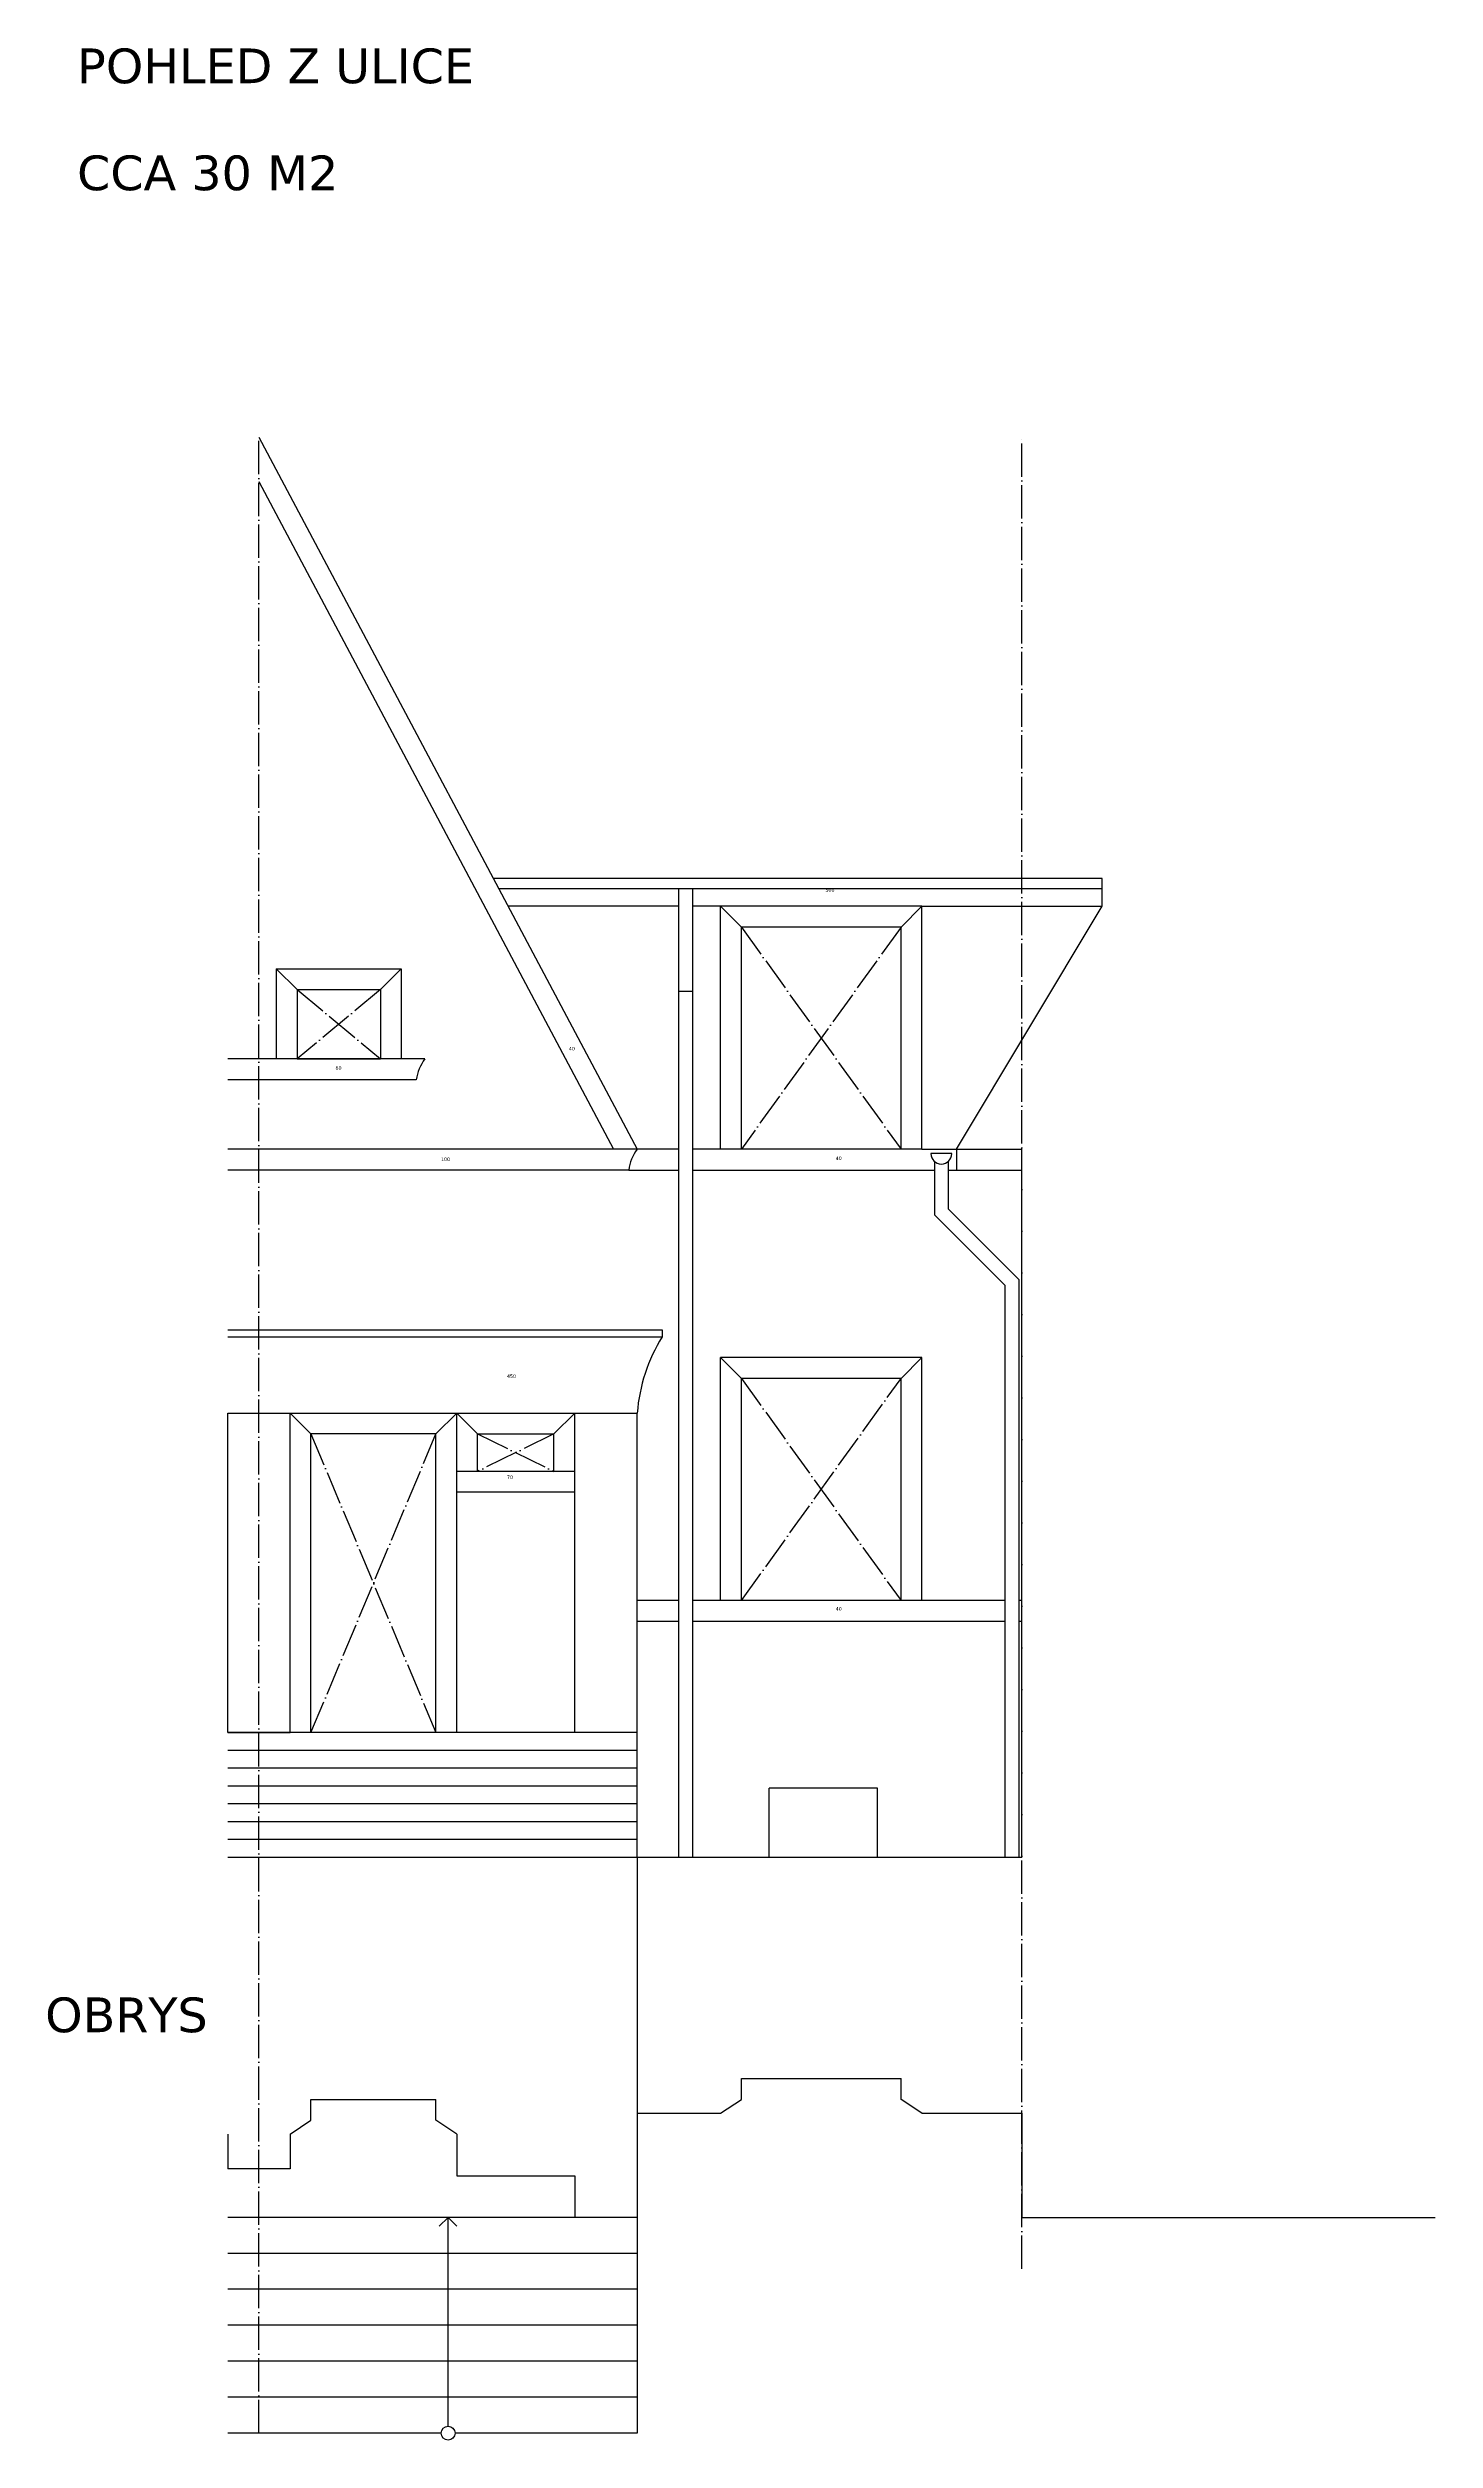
# Model space of a CAD drawing. Header units: millimetres. Extents: x 7063 to 30624, y -3938 to 13287.
# Drawn here: x 7063 to 17056, y -3938 to 13287 of the extents above; entities that cross this region are included whole.
import ezdxf

# ---------------------------------------------------------------- set-up
doc = ezdxf.new("R2010")
doc.units = ezdxf.units.MM
doc.header["$LTSCALE"] = 10
doc.linetypes.add('ACAD_ISO04W100', pattern=[30, 24, -3, 0, -3])
doc.styles.get("Standard").update_dxf_attribs({"font": 'verdana.TTF'})

msp = doc.modelspace()

# ---------------------------------------------------------------- linework, layer by layer
at = {"linetype": 'ACAD_ISO04W100'}
for p, q in [((8583.297, -3888.32), (8583.297, 10484.553)), ((14078.297, -2704.836), (14078.297, 10484.553)), ((12058.297, 6956.865), (13208.297, 5356.865)), ((13208.297, 6956.865), (12058.297, 5356.865)), ((9458.297, 6506.865), (8858.297, 6006.865)), ((8858.297, 6506.865), (9458.297, 6006.865)), ((12058.297, 3706.865), (13208.297, 2106.865)), ((12058.297, 2106.865), (13208.297, 3706.865)), ((8958.297, 3306.865), (9858.297, 1156.865)), ((8958.297, 1156.865), (9858.297, 3306.865)), ((10158.297, 3306.865), (10708.297, 3036.865)), ((10708.297, 3306.865), (10158.297, 3036.865))]:
    msp.add_line(p, q, dxfattribs=at)
for p, q in [((8583.297, 10484.553), (11308.297, 5356.865)), ((8583.297, 10164.913), (11138.431, 5356.865)), ((14658.297, 7306.865), (10272.011, 7306.865)), ((14658.297, 7106.865), (14658.297, 7306.865)), ((14658.297, 7231.865), (10311.868, 7231.865)), ((11608.297, 7106.865), (10378.297, 7106.865)), ((11608.297, 256.865), (11608.297, 7231.865)), ((11708.297, 256.865), (11708.297, 7231.865)), ((11908.297, 7106.865), (11708.297, 7106.865)), ((13358.297, 7106.865), (11908.297, 7106.865)), ((11908.297, 5356.865), (11908.297, 7106.865)), ((12058.297, 6956.865), (11908.297, 7106.865)), ((13208.297, 6956.865), (13358.297, 7106.865)), ((13358.297, 5356.865), (13358.297, 7106.865)), ((13358.297, 7106.865), (14658.297, 7106.865)), ((13608.297, 5356.865), (14658.297, 7106.865)), ((13208.297, 6956.865), (12058.297, 6956.865)), ((12058.297, 5356.865), (12058.297, 6956.865)), ((13208.297, 5356.865), (13208.297, 6956.865)), ((8708.297, 6656.865), (9608.297, 6656.865)), ((8708.297, 6656.865), (8708.297, 6006.865)), ((8708.297, 6656.865), (8858.297, 6506.865)), ((9458.297, 6506.865), (9608.297, 6656.865)), ((9608.297, 6656.865), (9608.297, 6006.865)), ((8858.297, 6506.865), (8858.297, 6006.865)), ((8858.297, 6506.865), (9458.297, 6506.865)), ((9458.297, 6506.865), (9458.297, 6006.865)), ((11608.297, 6494.109), (11708.297, 6494.109)), ((9778.163, 6006.865), (8358.297, 6006.865)), ((9717.115, 5856.865), (8358.297, 5856.865)), ((8858.297, 6006.865), (9458.297, 6006.865)), ((11308.297, 5356.865), (8358.297, 5356.865)), ((11608.297, 5356.865), (11308.297, 5356.865)), ((11908.297, 5356.865), (11708.297, 5356.865)), ((13358.297, 5356.865), (11908.297, 5356.865)), ((13358.297, 5356.865), (14078.297, 5356.865)), ((13608.297, 5356.865), (13608.297, 5206.865)), ((14078.297, 256.865), (14078.297, 5356.865)), ((11247.249, 5206.865), (8358.297, 5206.865)), ((11247.249, 5206.865), (11608.297, 5206.865)), ((11708.297, 5206.865), (13448.781, 5206.865)), ((13573.781, 5325.216), (13423.781, 5325.216)), ((13448.781, 5269.314), (13448.781, 4885.063)), ((13548.781, 5269.314), (13548.781, 4926.485)), ((13548.781, 5206.865), (13608.297, 5206.865)), ((13608.297, 5206.865), (14078.297, 5206.865)), ((13958.297, 4375.548), (13448.781, 4885.063)), ((14058.297, 4416.969), (13548.781, 4926.485)), ((13958.297, 256.865), (13958.297, 4375.548)), ((14058.297, 256.865), (14058.297, 4416.969)), ((8358.297, 4056.865), (11487.704, 4056.865)), ((8358.297, 4006.865), (11487.704, 4006.865)), ((11487.704, 4056.865), (11487.704, 4006.865)), ((11908.297, 2106.865), (11908.297, 3856.865)), ((13358.297, 3856.865), (11908.297, 3856.865)), ((12058.297, 3706.865), (11908.297, 3856.865)), ((13208.297, 3706.865), (13358.297, 3856.865)), ((13358.297, 2106.865), (13358.297, 3856.865)), ((13208.297, 3706.865), (12058.297, 3706.865)), ((12058.297, 2106.865), (12058.297, 3706.865)), ((13208.297, 2106.865), (13208.297, 3706.865)), ((8358.297, 1156.865), (8358.297, 3456.865)), ((8358.297, 3456.865), (11308.297, 3456.865)), ((8808.297, 1156.865), (8808.297, 3456.865)), ((8808.297, 3456.865), (8958.297, 3306.865)), ((10008.297, 3456.865), (9858.297, 3306.865)), ((10008.297, 1156.865), (10008.297, 3456.865)), ((10158.297, 3306.865), (10008.297, 3456.865)), ((10708.297, 3306.865), (10858.297, 3456.865)), ((10858.297, 1156.865), (10858.297, 3456.865)), ((11308.297, 256.865), (11308.297, 3456.865)), ((8958.297, 1156.865), (8958.297, 3306.865)), ((9858.297, 3306.865), (8958.297, 3306.865)), ((9858.297, 1156.865), (9858.297, 3306.865)), ((10158.297, 3306.865), (10708.297, 3306.865)), ((10158.297, 3036.865), (10158.297, 3306.865)), ((10708.297, 3036.865), (10708.297, 3306.865)), ((10858.297, 3036.865), (10008.297, 3036.865)), ((10858.297, 2886.865), (10008.297, 2886.865)), ((11608.297, 2106.865), (11308.297, 2106.865)), ((13958.297, 2106.865), (11708.297, 2106.865)), ((14078.297, 2106.865), (14058.297, 2106.865)), ((11608.297, 1956.865), (11308.297, 1956.865)), ((13958.297, 1956.865), (11708.297, 1956.865)), ((14078.297, 1956.865), (14058.297, 1956.865)), ((11308.297, 1156.865), (8358.297, 1156.865)), ((8358.297, 1156.865), (8808.297, 1156.865)), ((11308.297, 1028.365), (8358.297, 1028.365)), ((11308.297, 899.865), (8358.297, 899.865)), ((11308.297, 771.365), (8358.297, 771.365)), ((12258.297, 256.865), (12258.297, 756.865)), ((13038.297, 756.865), (12258.297, 756.865)), ((13038.297, 256.865), (13038.297, 756.865)), ((11308.297, 642.865), (8358.297, 642.865)), ((11308.297, 514.365), (8358.297, 514.365)), ((11308.297, 385.865), (8358.297, 385.865)), ((14078.297, 256.865), (8358.297, 256.865)), ((11308.297, 256.865), (11308.297, -3888.32)), ((12058.297, -1484.32), (12058.297, -1334.32)), ((12058.297, -1334.32), (13208.297, -1334.32)), ((13208.297, -1484.32), (13208.297, -1334.32)), ((8958.297, -1634.32), (8958.297, -1484.32)), ((8958.297, -1484.32), (9858.297, -1484.32)), ((9858.297, -1634.32), (9858.297, -1484.32)), ((11908.297, -1584.32), (12058.297, -1484.32)), ((13358.297, -1584.32), (13208.297, -1484.32)), ((8808.297, -1734.32), (8958.297, -1634.32)), ((10008.297, -1734.32), (9858.297, -1634.32)), ((11308.297, -1584.32), (11308.297, -2334.32)), ((11308.297, -1584.32), (11908.297, -1584.32)), ((13358.297, -1584.32), (14078.297, -1584.32)), ((14078.297, -1584.32), (14078.297, -2334.32)), ((8358.297, -1734.32), (8358.297, -1984.32)), ((8808.297, -1734.32), (8808.297, -1984.32)), ((10008.297, -1734.32), (10008.297, -2034.32)), ((8808.297, -1984.32), (8358.297, -1984.32)), ((10008.297, -2034.32), (10858.297, -2034.32)), ((10858.297, -2034.32), (10858.297, -2334.32)), ((10858.297, -2334.32), (8358.297, -2334.32)), ((9945.797, -2334.32), (9881.827, -2398.289)), ((9945.797, -3838.32), (9945.797, -2334.32)), ((9945.797, -2334.32), (10009.767, -2398.289)), ((11308.297, -2334.32), (10858.297, -2334.32)), ((14078.297, -2334.32), (17055.683, -2334.32)), ((11308.297, -2593.32), (8358.297, -2593.32)), ((11308.297, -2852.32), (8358.297, -2852.32)), ((11308.297, -3111.32), (8358.297, -3111.32)), ((11308.297, -3370.32), (8358.297, -3370.32)), ((11308.297, -3629.32), (8358.297, -3629.32)), ((9895.797, -3888.32), (8358.297, -3888.32)), ((11308.297, -3888.32), (9995.797, -3888.32))]:
    msp.add_line(p, q)
msp.add_circle((9945.797, -3888.32), 50)
for centre, radius, start, end in [((10027.656, 5817.901), 312.976, 142.8601221, 172.8485218), ((11557.79, 5167.901), 312.976, 142.8601221, 172.8485218), ((13498.781, 5325.216), 75, 180, 0), ((12534.358, 3361.191), 1229.788, 148.3298583, 175.5380713)]:
    msp.add_arc(centre, radius, start, end)

# ---------------------------------------------------------------- texts
for s, height, p in [('POHLED Z ULICE', 250, (7273.773, 13032.714)), ('CCA 30 M2', 250, (7273.773, 12262.383)), ('500', 25, (12663.743, 7209.966)), ('40', 25, (10815.83, 6068.545)), ('60', 25, (9134.828, 5929.08)), ('100', 25, (9894.802, 5272.182)), ('40', 25, (12737.567, 5279.08)), ('450', 25, (10369.62, 3709.831)), ('70', 25, (10369.62, 2982.588)), ('40', 25, (12737.567, 2034.54)), ('OBRYS', 250, (7043.652, -1000.796))]:
    msp.add_text(s, height=height).set_placement(p)

doc.saveas('drawing.dxf')
